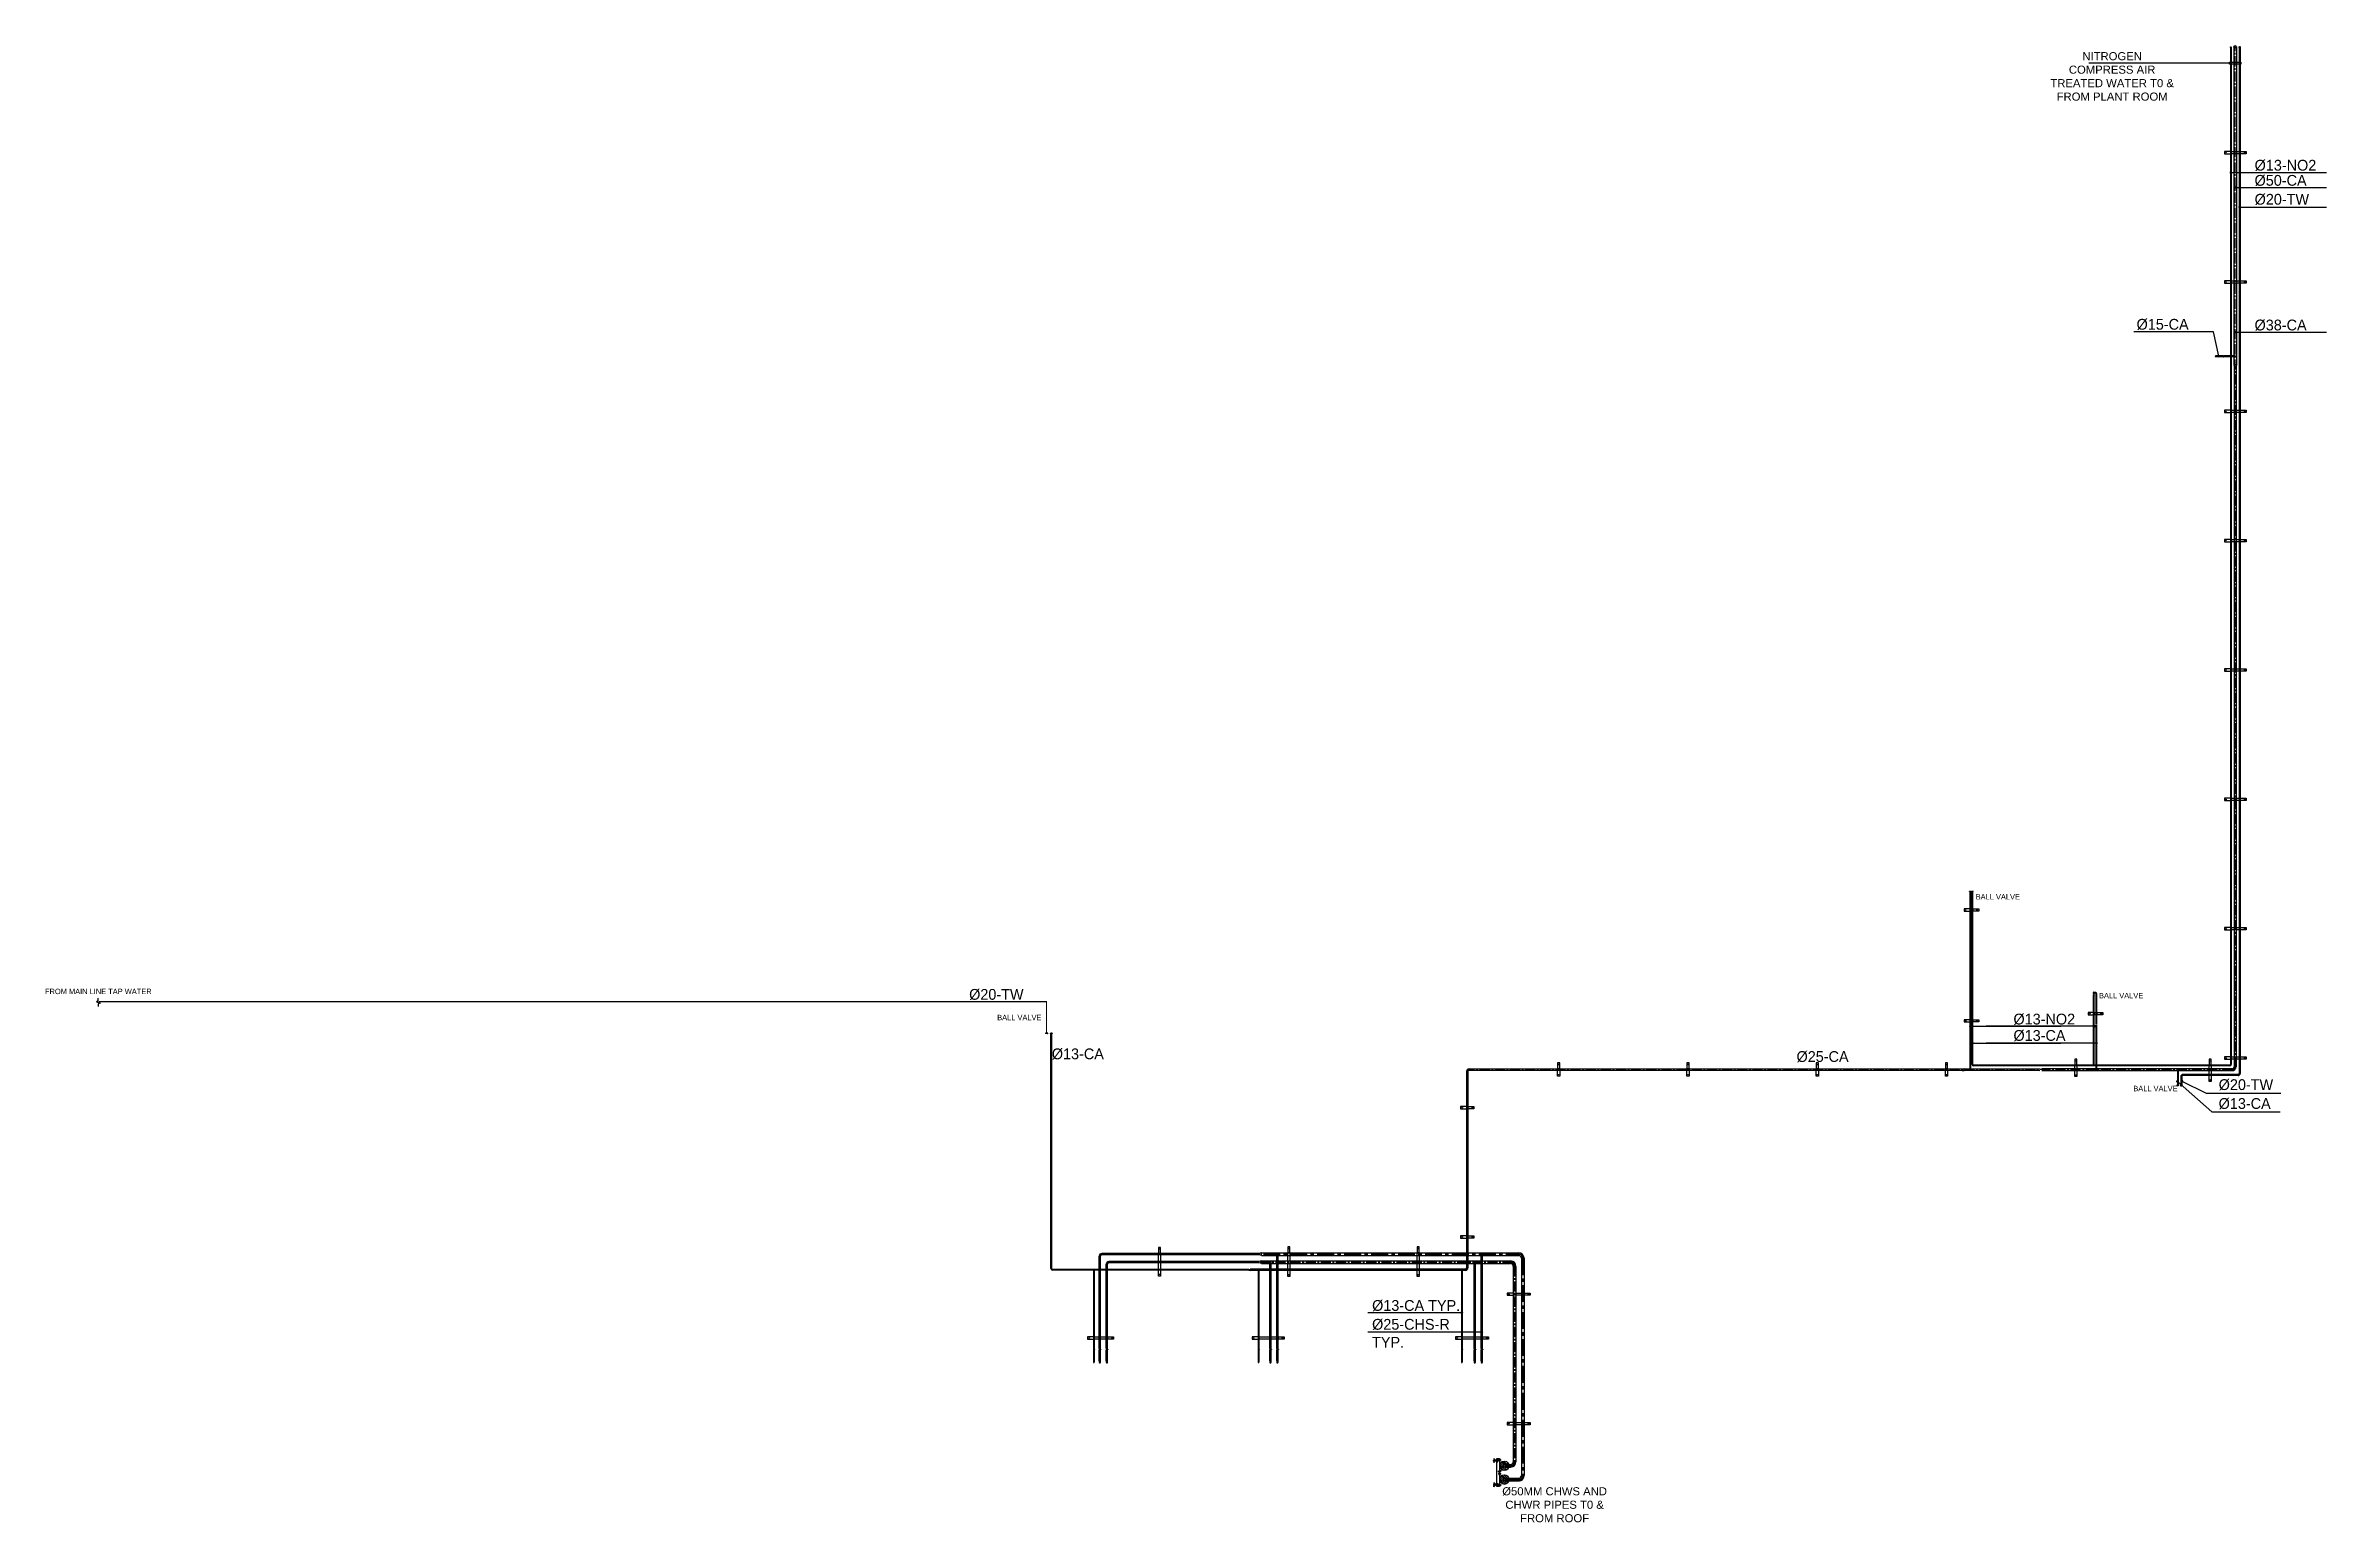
# Model space of a CAD drawing. Header units: millimetres. Extents: x -1842 to 244625, y -263378 to 66870.
# Drawn here: x -1842 to 40495, y 39468 to 66870 of the extents above; entities outside this region: 2.
import ezdxf

# ---------------------------------------------------------------- set-up
doc = ezdxf.new("R2010")
doc.units = ezdxf.units.MM
doc.header["$LTSCALE"] = 250
doc.header["$MEASUREMENT"] = 0
for name, pattern in [('CENTER', [2, 1.25, -0.25, 0.25, -0.25]), ('CENTER2', [1.125, 0.75, -0.125, 0.125, -0.125]), ('PAI Hidden', [0.058594, 0.035156, -0.023438])]:
    doc.linetypes.add(name, pattern=pattern)
for name, color, linetype in [('AC-TEXT', 2, 'Continuous'), ('EQ', 4, 'Continuous'), ('SA-CHWR', 202, 'Continuous'), ('SA-CHWS', 170, 'Continuous'), ('SA-COMPRESS AIR', 5, 'Continuous'), ('SA-HANGER', 3, 'Continuous'), ('SA-NITROGEN', 2, 'Continuous'), ('SA-TAP WATER', 94, 'Continuous')]:
    doc.layers.add(name, color=color, linetype=linetype)
for name, color, linetype, lineweight in [('PIPE HANGER', 1, 'Continuous', 5), ('SA-CWR', 202, 'Continuous', 5), ('SA-CWS', 5, 'Continuous', 5), ('SA-HANGERS', 1, 'Continuous', 30)]:
    doc.layers.add(name, color=color, linetype=linetype, lineweight=lineweight)
doc.styles.add('ARIAL', font='arial.ttf')
doc.styles.add('H St Bt', font='stylu.ttf')
doc.dimstyles.new('SMZ_DIMENSION_', dxfattribs={"dimtxt": 15, "dimasz": 10, "dimexe": 8, "dimexo": 8, "dimgap": 8, "dimtad": 0, "dimdec": 0, "dimzin": 3, "dimdsep": 46, "dimlunit": 4, "dimtxsty": 'H St Bt', "dimblk": 'ARCHTICK', "dimcen": 0, "dimdle": 8, "dimclrd": 248, "dimclre": 248, "dimclrt": 3, "dimadec": 0, "dimazin": 0, "dimtfac": 1, "dimtdec": 0, "dimtofl": 0, "dimtmove": 2, "dimatfit": 3, "dimldrblk": 'ARCHTICK', "dimfxl": 8, "dimtolj": 1, "dimtzin": 1, "dimarcsym": 0})

msp = doc.modelspace()

# ---------------------------------------------------------------- texts
at = {"layer": 'SA-CHWS', "linetype": 'CENTER2', "insert": (34686, 48603), "char_height": 200, "attachment_point": 1, "style": 'H St Bt'}
msp.add_mtext_dynamic_manual_height_columns('%%C13-CA', width=1.17, gutter_width=3, heights=[0], dxfattribs=at)
at = {"layer": 'SA-COMPRESS AIR', "char_height": 200, "style": 'H St Bt'}
for s, width, insert, attachment_point in [('%%C50-CA', 200, (39162, 64470), 1), ('%%C15-CA', 1.17, (36972, 61799), 1), ('%%C38-CA', 1.17, (39162, 61786), 1), ('%%C13-CA', 200, (16836, 48054), 7), ('%%C25-CA', 200, (30660, 48212), 1), ('%%C13-CA', 200, (38495, 47133), 7), ('%%C13-CA TYP.', 1853.89, (22781, 43593), 1)]:
    msp.add_mtext_dynamic_manual_height_columns(s, width=width, gutter_width=3, heights=[0], dxfattribs=dict(at, insert=insert, attachment_point=attachment_point))
at = {"layer": 'SA-CWS', "char_height": 150, "width": 2287.1, "attachment_point": 5, "style": 'ARIAL'}
for s, insert in [('\\pt1050;{\\C2;NITROGEN\\C40;\\c3266552; }COMPRESS AIR {\\C94;TREATED WATER} T0 & FROM PLANT ROOM', (36518, 66298)), ('%%C50MM CHWS AND CHWR PIPES T0 & FROM ROOF', (26169, 39794))]:
    msp.add_mtext(s, dxfattribs=dict(at, insert=insert))
at = {"layer": 'SA-NITROGEN', "style": 'H St Bt'}
msp.add_text('Ø13-NO2', height=200, dxfattribs=at).set_placement((39163, 64551))
at = {"layer": 'SA-NITROGEN', "linetype": 'CENTER2', "attachment_point": 1, "style": 'H St Bt'}
for s, width, gutter_width, insert, char_height in [('BALL VALVE', 803.09, 1.5, (33985, 51126), 100), ('FROM MAIN LINE TAP WATER', 2178.37, 1.5, (-1853, 49370), 100), ('BALL VALVE', 803.09, 1.5, (36274, 49292), 100), ('BALL VALVE', 803.09, 1.5, (15822, 48886), 100), ('Ø13-NO2', 200, 3, (34686, 48907), 200), ('BALL VALVE', 803.09, 1.5, (36911, 47569), 100)]:
    msp.add_mtext_dynamic_manual_height_columns(s, width=width, gutter_width=gutter_width, heights=[0], dxfattribs=dict(at, insert=insert, char_height=char_height))
at = {"layer": 'SA-NITROGEN', "insert": (244625, -263378), "char_height": 200, "width": 1, "attachment_point": 1, "style": 'H St Bt'}
msp.add_mtext('\\A1;               \\P ', dxfattribs=at)
at = {"layer": 'SA-TAP WATER', "char_height": 200, "style": 'H St Bt'}
for s, insert, attachment_point in [('%%C20-TW', (39163, 64119), 1), ('%%C20-TW', (15301, 49158), 7), ('%%C20-TW', (38496, 47483), 7), ('%%C25-CHS-R\\PTYP.', (22781, 43243), 1)]:
    msp.add_mtext_dynamic_manual_height_columns(s, width=1.17, gutter_width=3, heights=[0], dxfattribs=dict(at, insert=insert, attachment_point=attachment_point))

# ---------------------------------------------------------------- blocks, each defined once
blk = doc.blocks.new('A$C4D8B2E37')
blk.add_hatch(color=0).paths.add_polyline_path([(6, -50, 0.381699), (50, 0, 0.414214), (0, 50, 0.922493), (0, 0, -0.945382)])
at = {"color": 0}
blk.add_circle((0, 0), 50, dxfattribs=at)
blk.add_arc((0, 0), 50, 135, 45, dxfattribs=at)
blk.add_arc((0, 0), 50, 135, 45, dxfattribs=at)
blk = doc.blocks.new('A$C158A48A3')
at = {"layer": 'AC-TEXT'}
for p, q in [((-6, 10), (-6, 7)), ((-6, 10), (6, 10)), ((-4, 12), (4, 12)), ((-3, 10), (-3, 7)), ((-3, 10), (-3, 10)), ((3, 10), (3, 7)), ((3, 10), (3, 10)), ((6, 10), (6, 7)), ((-6, -5), (-6, -2)), ((-6, -5), (6, -5)), ((-4, -7), (4, -7)), ((-3, -5), (-3, -2)), ((-3, -5), (-3, -5)), ((3, -5), (3, -2)), ((3, -5), (3, -5)), ((6, -5), (6, -2))]:
    blk.add_line(p, q, dxfattribs=at)
for points in [[(-7, 7), (7, 7), (7, 5), (-7, 5)], [(-7, -2), (7, -2), (7, 0), (-7, 0)]]:
    blk.add_lwpolyline(points, close=True, dxfattribs=at)
for centre, radius, start, end in [((-4, 10), 1.45, 6.7329, 173.2671), ((0, 8), 3.89, 42.075, 137.925), ((4, 10), 1.45, 6.7329, 173.2671), ((-4, -5), 1.45, 186.7329, 353.2671), ((0, -3), 3.89, 222.075, 317.925), ((4, -5), 1.45, 186.7329, 353.2671)]:
    blk.add_arc(centre, radius, start, end, dxfattribs=at)
at = {"layer": 'EQ', "color": 2}
for p, q in [((-4, 5), (-4, -11)), ((4, 5), (4, -11)), ((-4, -11), (-3, -12)), ((-4, -11), (4, -11)), ((-3, -12), (3, -12)), ((4, -11), (3, -12))]:
    blk.add_line(p, q, dxfattribs=at)
blk = doc.blocks.new('*U5')
at = {"layer": 'SA-CHWS', "color": 0, "linetype": 'CENTER', "transparency": 16777216}
blk.add_line((-141, 0), (141, 0), dxfattribs=at)
blk = doc.blocks.new('*U6')
at = {"layer": 'SA-CHWS', "color": 0, "linetype": 'CENTER', "transparency": 16777216}
blk.add_line((0, 2017), (0, -2017), dxfattribs=at)
blk = doc.blocks.new('*U7')
at = {"layer": 'SA-CHWS', "color": 0, "linetype": 'CENTER', "transparency": 16777216}
blk.add_line((-1358, 0), (6380, 0), dxfattribs=at)
blk = doc.blocks.new('*U8')
at = {"layer": 'SA-CHWR', "color": 0, "linetype": 'CENTER2', "transparency": 16777216}
blk.add_line((-58, 0), (58, 0), dxfattribs=at)
blk = doc.blocks.new('*U9')
at = {"layer": 'SA-CHWR', "color": 0, "linetype": 'CENTER2', "transparency": 16777216}
blk.add_line((0, 1813), (0, -1813), dxfattribs=at)
blk = doc.blocks.new('*U10')
at = {"layer": 'SA-CHWR', "color": 0, "linetype": 'CENTER2', "transparency": 16777216}
blk.add_line((-1230, 0), (6230, 0), dxfattribs=at)
blk = doc.blocks.new('*U11')
at = {"layer": 'SA-CHWR', "color": 0, "transparency": 16777216}
blk.add_line((0, -108), (0, 1732), dxfattribs=at)
blk = doc.blocks.new('*U12')
at = {"layer": 'SA-CHWS', "color": 0, "linetype": 'CENTER2', "transparency": 16777216}
blk.add_line((0, -101), (0, 1875), dxfattribs=at)
blk = doc.blocks.new('*U13')
at = {"layer": 'SA-CHWR', "color": 0, "linetype": 'CENTER', "transparency": 16777216}
blk.add_line((0, -108), (0, 1732), dxfattribs=at)
blk = doc.blocks.new('*U14')
at = {"layer": 'SA-CHWS', "color": 0, "linetype": 'CENTER2', "transparency": 16777216}
blk.add_line((0, -101), (0, 1875), dxfattribs=at)
blk = doc.blocks.new('*U15')
at = {"layer": 'SA-CHWR', "color": 0, "transparency": 16777216}
blk.add_line((0, -108), (0, 1695), dxfattribs=at)
blk = doc.blocks.new('*U16')
at = {"layer": 'SA-CHWS', "color": 0, "transparency": 16777216}
blk.add_line((0, -101), (0, 1837), dxfattribs=at)
blk = doc.blocks.new('*U17')
at = {"layer": 'SA-NITROGEN', "color": 0, "linetype": 'CENTER2', "transparency": 16777216}
blk.add_line((0, 8997), (0, -9883), dxfattribs=at)
blk = doc.blocks.new('*U18')
at = {"layer": 'SA-TAP WATER', "color": 0, "transparency": 16777216}
blk.add_line((0, -10046), (0, 8997), dxfattribs=at)
blk = doc.blocks.new('*U20')
at = {"layer": 'SA-CHWS', "color": 0, "linetype": 'CENTER2', "transparency": 16777216}
blk.add_line((103, 0), (-261, 0), dxfattribs=at)
blk = doc.blocks.new('*U21')
at = {"layer": 'SA-CHWS', "color": 0, "linetype": 'CENTER2', "transparency": 16777216}
blk.add_line((8787, -1), (-5375, 1), dxfattribs=at)
blk = doc.blocks.new('*U22')
at = {"layer": 'SA-CHWS', "color": 0, "linetype": 'CENTER2', "transparency": 16777216}
blk.add_line((0, 684), (0, 376), dxfattribs=at)
blk = doc.blocks.new('*U23')
at = {"layer": 'SA-CHWS', "color": 0, "linetype": 'CENTER2', "transparency": 16777216}
blk.add_line((0, -187), (0, 1216), dxfattribs=at)
blk = doc.blocks.new('*U24')
at = {"layer": 'SA-NITROGEN', "color": 0, "transparency": 16777216}
blk.add_line((0, -187), (0, 1118), dxfattribs=at)
blk = doc.blocks.new('*U25')
at = {"layer": 'SA-NITROGEN', "color": 0, "linetype": 'CENTER2', "transparency": 16777216}
blk.add_line((0, -251), (0, 2950), dxfattribs=at)
blk = doc.blocks.new('*U32')
at = {"color": 3}
blk.add_line((7.2, 1.6), (7.2, 0.1), dxfattribs=at)
for points in [[(0, 1.6), (-4.4, 1.6), (-4.4, 0), (0, 0)], [(7.2, 1.6), (11.6, 1.6), (11.6, 0), (7.2, 0)]]:
    blk.add_lwpolyline(points, dxfattribs=at)
at = {"color": 8, "linetype": 'PAI Hidden', "ltscale": 5}
for points in [[(0, 1.6), (7.2, 1.6)], [(7.2, 0), (0, 0)]]:
    blk.add_lwpolyline(points, dxfattribs=at)
at = {"color": 3}
for centre in [(-3.2, 0.8), (10.4, 0.8)]:
    blk.add_circle(centre, 0.197, dxfattribs=at)
at = {"layer": 'Defpoints', "color": 3}
for p, q in [((0, 1.6), (0, 0)), ((7.2, 1.6), (7.2, 0))]:
    blk.add_line(p, q, dxfattribs=at)
blk = doc.blocks.new('*U34')
at = {"color": 3}
blk.add_line((7.5, 1.6), (7.5, 0.1), dxfattribs=at)
for points in [[(0, 1.6), (-4.4, 1.6), (-4.4, 0), (0, 0)], [(7.5, 1.6), (11.9, 1.6), (11.9, 0), (7.5, 0)]]:
    blk.add_lwpolyline(points, dxfattribs=at)
at = {"color": 8, "linetype": 'PAI Hidden', "ltscale": 5}
for points in [[(0, 1.6), (7.5, 1.6)], [(7.5, 0), (0, 0)]]:
    blk.add_lwpolyline(points, dxfattribs=at)
at = {"color": 3}
for centre in [(-3.2, 0.8), (10.7, 0.8)]:
    blk.add_circle(centre, 0.197, dxfattribs=at)
at = {"layer": 'Defpoints', "color": 3}
for p, q in [((0, 1.6), (0, 0)), ((7.5, 1.6), (7.5, 0))]:
    blk.add_line(p, q, dxfattribs=at)
blk = doc.blocks.new('*U35')
at = {"color": 3}
blk.add_line((3.9, 1.6), (3.9, 0.1), dxfattribs=at)
for points in [[(0, 1.6), (-4.4, 1.6), (-4.4, 0), (0, 0)], [(3.9, 1.6), (8.3, 1.6), (8.3, 0), (3.9, 0)]]:
    blk.add_lwpolyline(points, dxfattribs=at)
at = {"color": 8, "linetype": 'PAI Hidden', "ltscale": 5}
for points in [[(0, 1.6), (3.9, 1.6)], [(3.9, 0), (0, 0)]]:
    blk.add_lwpolyline(points, dxfattribs=at)
at = {"color": 3}
for centre in [(-3.2, 0.8), (7.1, 0.8)]:
    blk.add_circle(centre, 0.197, dxfattribs=at)
at = {"layer": 'Defpoints', "color": 3}
for p, q in [((0, 1.6), (0, 0)), ((3.9, 1.6), (3.9, 0))]:
    blk.add_line(p, q, dxfattribs=at)
blk = doc.blocks.new('*U45')
at = {"color": 3}
blk.add_line((1, 1.6), (1, 0.1), dxfattribs=at)
for points in [[(0, 1.6), (-4.4, 1.6), (-4.4, 0), (0, 0)], [(1, 1.6), (5.4, 1.6), (5.4, 0), (1, 0)]]:
    blk.add_lwpolyline(points, dxfattribs=at)
at = {"color": 8, "linetype": 'PAI Hidden', "ltscale": 5}
for points in [[(0, 1.6), (1, 1.6)], [(1, 0), (0, 0)]]:
    blk.add_lwpolyline(points, dxfattribs=at)
at = {"color": 3}
for centre in [(-3.2, 0.8), (4.2, 0.8)]:
    blk.add_circle(centre, 0.197, dxfattribs=at)
at = {"layer": 'Defpoints', "color": 3}
for p, q in [((0, 1.6), (0, 0)), ((1, 1.6), (1, 0))]:
    blk.add_line(p, q, dxfattribs=at)
blk = doc.blocks.new('*U44')
at = {"color": 3}
blk.add_line((1, 1.6), (1, 0.1), dxfattribs=at)
for points in [[(0, 1.6), (-4.4, 1.6), (-4.4, 0), (0, 0)], [(1, 1.6), (5.4, 1.6), (5.4, 0), (1, 0)]]:
    blk.add_lwpolyline(points, dxfattribs=at)
at = {"color": 8, "linetype": 'PAI Hidden', "ltscale": 5}
for points in [[(0, 1.6), (1, 1.6)], [(1, 0), (0, 0)]]:
    blk.add_lwpolyline(points, dxfattribs=at)
at = {"color": 3}
for centre in [(-3.2, 0.8), (4.2, 0.8)]:
    blk.add_circle(centre, 0.197, dxfattribs=at)
at = {"layer": 'Defpoints', "color": 3}
for p, q in [((0, 1.6), (0, 0)), ((1, 1.6), (1, 0))]:
    blk.add_line(p, q, dxfattribs=at)
blk = doc.blocks.new('*U36')
at = {"color": 3}
blk.add_line((1, 1.6), (1, 0.1), dxfattribs=at)
for points in [[(0, 1.6), (-4.4, 1.6), (-4.4, 0), (0, 0)], [(1, 1.6), (5.4, 1.6), (5.4, 0), (1, 0)]]:
    blk.add_lwpolyline(points, dxfattribs=at)
at = {"color": 8, "linetype": 'PAI Hidden', "ltscale": 5}
for points in [[(0, 1.6), (1, 1.6)], [(1, 0), (0, 0)]]:
    blk.add_lwpolyline(points, dxfattribs=at)
at = {"color": 3}
for centre in [(-3.2, 0.8), (4.2, 0.8)]:
    blk.add_circle(centre, 0.197, dxfattribs=at)
at = {"layer": 'Defpoints', "color": 3}
for p, q in [((0, 1.6), (0, 0)), ((1, 1.6), (1, 0))]:
    blk.add_line(p, q, dxfattribs=at)
blk = doc.blocks.new('*U37')
at = {"color": 3}
blk.add_line((15.3, 1.6), (15.3, 0.1), dxfattribs=at)
for points in [[(0, 1.6), (-4.4, 1.6), (-4.4, 0), (0, 0)], [(15.3, 1.6), (19.7, 1.6), (19.7, 0), (15.3, 0)]]:
    blk.add_lwpolyline(points, dxfattribs=at)
at = {"color": 8, "linetype": 'PAI Hidden', "ltscale": 5}
for points in [[(0, 1.6), (15.3, 1.6)], [(15.3, 0), (0, 0)]]:
    blk.add_lwpolyline(points, dxfattribs=at)
at = {"color": 3}
for centre in [(-3.2, 0.8), (18.5, 0.8)]:
    blk.add_circle(centre, 0.197, dxfattribs=at)
at = {"layer": 'Defpoints', "color": 3}
for p, q in [((0, 1.6), (0, 0)), ((15.3, 1.6), (15.3, 0))]:
    blk.add_line(p, q, dxfattribs=at)
blk = doc.blocks.new('*U38')
at = {"color": 3}
blk.add_line((7.9, 1.6), (7.9, 0.1), dxfattribs=at)
for points in [[(0, 1.6), (-4.4, 1.6), (-4.4, 0), (0, 0)], [(7.9, 1.6), (12.3, 1.6), (12.3, 0), (7.9, 0)]]:
    blk.add_lwpolyline(points, dxfattribs=at)
at = {"color": 8, "linetype": 'PAI Hidden', "ltscale": 5}
for points in [[(0, 1.6), (7.9, 1.6)], [(7.9, 0), (0, 0)]]:
    blk.add_lwpolyline(points, dxfattribs=at)
at = {"color": 3}
for centre in [(-3.2, 0.8), (11.1, 0.8)]:
    blk.add_circle(centre, 0.197, dxfattribs=at)
at = {"layer": 'Defpoints', "color": 3}
for p, q in [((0, 1.6), (0, 0)), ((7.9, 1.6), (7.9, 0))]:
    blk.add_line(p, q, dxfattribs=at)
blk = doc.blocks.new('*U39')
at = {"color": 3}
blk.add_line((12.8, 1.6), (12.8, 0.1), dxfattribs=at)
for points in [[(0, 1.6), (-4.4, 1.6), (-4.4, 0), (0, 0)], [(12.8, 1.6), (17.2, 1.6), (17.2, 0), (12.8, 0)]]:
    blk.add_lwpolyline(points, dxfattribs=at)
at = {"color": 8, "linetype": 'PAI Hidden', "ltscale": 5}
for points in [[(0, 1.6), (12.8, 1.6)], [(12.8, 0), (0, 0)]]:
    blk.add_lwpolyline(points, dxfattribs=at)
at = {"color": 3}
for centre in [(-3.2, 0.8), (16, 0.8)]:
    blk.add_circle(centre, 0.197, dxfattribs=at)
at = {"layer": 'Defpoints', "color": 3}
for p, q in [((0, 1.6), (0, 0)), ((12.8, 1.6), (12.8, 0))]:
    blk.add_line(p, q, dxfattribs=at)
blk = doc.blocks.new('*U40')
at = {"color": 3}
blk.add_line((12.1, 1.6), (12.1, 0.1), dxfattribs=at)
for points in [[(0, 1.6), (-4.4, 1.6), (-4.4, 0), (0, 0)], [(12.1, 1.6), (16.5, 1.6), (16.5, 0), (12.1, 0)]]:
    blk.add_lwpolyline(points, dxfattribs=at)
at = {"color": 8, "linetype": 'PAI Hidden', "ltscale": 5}
for points in [[(0, 1.6), (12.1, 1.6)], [(12.1, 0), (0, 0)]]:
    blk.add_lwpolyline(points, dxfattribs=at)
at = {"color": 3}
for centre in [(-3.2, 0.8), (15.3, 0.8)]:
    blk.add_circle(centre, 0.197, dxfattribs=at)
at = {"layer": 'Defpoints', "color": 3}
for p, q in [((0, 1.6), (0, 0)), ((12.1, 1.6), (12.1, 0))]:
    blk.add_line(p, q, dxfattribs=at)
blk = doc.blocks.new('*U42')
at = {"color": 3}
blk.add_line((14.6, 1.6), (14.6, 0.1), dxfattribs=at)
for points in [[(0, 1.6), (-4.4, 1.6), (-4.4, 0), (0, 0)], [(14.6, 1.6), (19, 1.6), (19, 0), (14.6, 0)]]:
    blk.add_lwpolyline(points, dxfattribs=at)
at = {"color": 8, "linetype": 'PAI Hidden', "ltscale": 5}
for points in [[(0, 1.6), (14.6, 1.6)], [(14.6, 0), (0, 0)]]:
    blk.add_lwpolyline(points, dxfattribs=at)
at = {"color": 3}
for centre in [(-3.2, 0.8), (17.8, 0.8)]:
    blk.add_circle(centre, 0.197, dxfattribs=at)
at = {"layer": 'Defpoints', "color": 3}
for p, q in [((0, 1.6), (0, 0)), ((14.6, 1.6), (14.6, 0))]:
    blk.add_line(p, q, dxfattribs=at)
blk = doc.blocks.new('*U41')
at = {"color": 3}
blk.add_line((10.2, 1.6), (10.2, 0.1), dxfattribs=at)
for points in [[(0, 1.6), (-4.4, 1.6), (-4.4, 0), (0, 0)], [(10.2, 1.6), (14.6, 1.6), (14.6, 0), (10.2, 0)]]:
    blk.add_lwpolyline(points, dxfattribs=at)
at = {"color": 8, "linetype": 'PAI Hidden', "ltscale": 5}
for points in [[(0, 1.6), (10.2, 1.6)], [(10.2, 0), (0, 0)]]:
    blk.add_lwpolyline(points, dxfattribs=at)
at = {"color": 3}
for centre in [(-3.2, 0.8), (13.4, 0.8)]:
    blk.add_circle(centre, 0.197, dxfattribs=at)
at = {"layer": 'Defpoints', "color": 3}
for p, q in [((0, 1.6), (0, 0)), ((10.2, 1.6), (10.2, 0))]:
    blk.add_line(p, q, dxfattribs=at)
blk = doc.blocks.new('*U43')
at = {"color": 3}
blk.add_line((1.9, 1.6), (1.9, 0.1), dxfattribs=at)
for points in [[(0, 1.6), (-4.4, 1.6), (-4.4, 0), (0, 0)], [(1.9, 1.6), (6.3, 1.6), (6.3, 0), (1.9, 0)]]:
    blk.add_lwpolyline(points, dxfattribs=at)
at = {"color": 8, "linetype": 'PAI Hidden', "ltscale": 5}
for points in [[(0, 1.6), (1.9, 1.6)], [(1.9, 0), (0, 0)]]:
    blk.add_lwpolyline(points, dxfattribs=at)
at = {"color": 3}
for centre in [(-3.2, 0.8), (5.1, 0.8)]:
    blk.add_circle(centre, 0.197, dxfattribs=at)
at = {"layer": 'Defpoints', "color": 3}
for p, q in [((0, 1.6), (0, 0)), ((1.9, 1.6), (1.9, 0))]:
    blk.add_line(p, q, dxfattribs=at)
blk = doc.blocks.new('*U47')
at = {"layer": 'SA-COMPRESS AIR'}
for p, q in [((-130, 26), (-65, 26)), ((0, -104), (0, -39))]:
    blk.add_line(p, q, dxfattribs=at)
for radius in [130, 97.5, 65]:
    blk.add_arc((0, 26), radius, 180, 270, dxfattribs=at)

# ---------------------------------------------------------------- hatches: boundary and pattern name
at = {"layer": 'SA-CWR'}
h = msp.add_hatch(dxfattribs=at)
h.set_pattern_fill('ANSI31', color=8, scale=7.820436, angle=270, style=0)
h.set_pattern_definition([(315, (2723309.17, -11481929.752), (17.55737856, 17.55737856), [])])
edge = h.paths.add_edge_path()
edge.add_line((25238, 40286), (25238, 40349))
edge.add_arc((25238, 40261), 87.6, 450, 630.0133)
edge.add_line((25238, 40174), (25238, 40236))
edge.add_arc((25238, 40261), 25.1, 90.0727, 269.8497, ccw=False)
edge = h.paths.add_edge_path()
edge.add_line((25238, 40349), (25238, 40286))
edge.add_arc((25238, 40261), 25.1, 269.9952, 449.9272, ccw=False)
edge.add_line((25238, 40236), (25238, 40174))
edge.add_arc((25238, 40261), 87.6, 270.0133, 450)
at = {"layer": 'SA-CWS'}
h = msp.add_hatch(dxfattribs=at)
h.set_pattern_fill('ANSI31', color=8, scale=7.820436, angle=270, style=0)
h.set_pattern_definition([(315, (2723309.19, -11481672.146), (17.55737856, 17.55737856), [])])
edge = h.paths.add_edge_path()
edge.add_line((25238, 40544), (25238, 40606))
edge.add_arc((25238, 40519), 87.6, 450, 630.0133)
edge.add_line((25238, 40431), (25238, 40494))
edge.add_arc((25238, 40519), 25.1, 90.0727, 269.8497, ccw=False)
edge = h.paths.add_edge_path()
edge.add_line((25238, 40606), (25238, 40544))
edge.add_arc((25238, 40519), 25.1, 269.9952, 449.9272, ccw=False)
edge.add_line((25238, 40494), (25238, 40431))
edge.add_arc((25238, 40519), 87.6, 270.0133, 450)

# ---------------------------------------------------------------- linework, layer by layer
at = {"layer": 'PIPE HANGER', "color": 1, "const_width": 8.34}
for points in [[(25238, 40603), (25151, 40603), (25151, 40646)], [(25238, 40434), (25151, 40434), (25151, 40388)], [(25238, 40346), (25151, 40346), (25151, 40388)], [(25238, 40177), (25151, 40177), (25151, 40134)]]:
    msp.add_lwpolyline(points, dxfattribs=at)
for points in [[(25238, 40603, -0.999447), (25238, 40434, -0.000001)], [(25238, 40177, 0.999447), (25238, 40346, 0.000001)]]:
    msp.add_lwpolyline(points, format="xyb", dxfattribs=at)
at = {"layer": 'PIPE HANGER', "color": 1}
msp.add_arc((25238, 40261), 84.5, 269.9998, 90, dxfattribs=at)
at = {"layer": 'SA-CHWR'}
for p, q in [((17845, 42695), (17845, 44257)), ((17870, 44257), (17845, 44257)), ((17870, 42695), (17870, 44257)), ((20680, 44307), (17895, 44307)), ((17895, 44282), (17895, 44307)), ((20680, 44282), (17895, 44282)), ((20730, 44319), (20680, 44307)), ((20680, 44282), (20680, 44307)), ((20730, 44269), (20680, 44282)), ((20730, 44319), (25352, 44319)), ((20730, 44269), (20730, 44319)), ((20730, 44269), (25352, 44269)), ((20880, 43370), (20880, 44294)), ((20880, 44257), (20905, 44257)), ((20905, 42695), (20905, 44294)), ((24675, 43370), (24675, 44294)), ((24675, 44257), (24700, 44257)), ((24700, 42695), (24700, 44294)), ((25352, 44269), (25352, 44319)), ((25402, 44219), (25402, 40594)), ((25402, 44219), (25452, 44219)), ((25452, 44219), (25452, 40594)), ((17845, 43309), (17845, 43370)), ((17845, 42695), (17845, 43309)), ((20880, 43309), (20880, 43370)), ((20880, 42695), (20880, 43309)), ((24675, 43309), (24675, 43370)), ((24675, 42695), (24675, 43309)), ((17845, 42695), (17870, 42695)), ((17845, 42695), (17854, 42686)), ((17854, 42679), (17845, 42670)), ((17845, 42468), (17845, 42670)), ((17845, 42670), (17870, 42670)), ((17845, 42468), (17870, 42468)), ((17845, 42468), (17845, 42440)), ((17870, 42468), (17845, 42468)), ((17858, 42682), (17878, 42682)), ((17870, 42695), (17861, 42686)), ((17861, 42679), (17870, 42670)), ((17870, 42468), (17870, 42670)), ((17870, 42440), (17870, 42468)), ((17878, 42682), (17878, 42673)), ((20880, 42695), (20905, 42695)), ((20880, 42695), (20889, 42686)), ((20889, 42679), (20880, 42670)), ((20880, 42468), (20880, 42670)), ((20880, 42670), (20905, 42670)), ((20880, 42468), (20880, 42440)), ((20905, 42468), (20880, 42468)), ((20893, 42682), (20913, 42682)), ((20905, 42695), (20896, 42686)), ((20896, 42679), (20905, 42670)), ((20905, 42440), (20905, 42670)), ((20913, 42682), (20913, 42673)), ((24675, 42695), (24700, 42695)), ((24675, 42695), (24684, 42686)), ((24684, 42679), (24675, 42670)), ((24675, 42468), (24675, 42670)), ((24675, 42670), (24700, 42670)), ((24675, 42468), (24675, 42440)), ((24700, 42468), (24675, 42468)), ((24687, 42682), (24707, 42682)), ((24700, 42695), (24691, 42686)), ((24691, 42679), (24700, 42670)), ((24700, 42440), (24700, 42670)), ((24707, 42682), (24707, 42673)), ((25238, 40544), (25352, 40544)), ((25238, 40494), (25352, 40494)), ((25352, 40544), (25352, 40494)), ((25402, 40594), (25452, 40594))]:
    msp.add_line(p, q, dxfattribs=at)
for centre in [(17858, 42682), (20893, 42682), (24687, 42682)]:
    msp.add_circle(centre, 4.97, dxfattribs=at)
for centre, radius, start, end in [((17895, 44257), 50, 90, 180), ((17895, 44257), 37.5, 90, 180), ((17895, 44257), 25, 90, 180), ((20893, 44294), 12.5, 0, 180), ((24687, 44294), 12.5, 0, 180), ((25352, 44219), 100, 0, 90), ((25352, 44219), 50, 0, 90), ((17858, 42440), 12.5, 0, 180), ((17858, 42440), 12.5, 0, 180), ((17858, 42440), 12.5, 180, 270), ((17858, 42440), 12.5, 180, 0), ((17858, 42440), 12.5, 270, 0), ((20893, 42440), 12.5, 0, 180), ((20893, 42440), 12.5, 0, 180), ((20893, 42440), 12.5, 180, 270), ((20893, 42440), 12.5, 180, 0), ((20893, 42440), 12.5, 270, 0), ((24687, 42440), 12.5, 0, 180), ((24687, 42440), 12.5, 0, 180), ((24687, 42440), 12.5, 180, 270), ((24687, 42440), 12.5, 180, 0), ((24687, 42440), 12.5, 270, 0), ((25352, 40594), 50, 270, 0), ((25352, 40594), 100, 270, 0)]:
    msp.add_arc(centre, radius, start, end, dxfattribs=at)
at = {"layer": 'SA-CHWR', "linetype": 'CENTER2'}
for centre, start, end in [((25352, 44219), 0, 90), ((25352, 40594), 270, 0)]:
    msp.add_arc(centre, 75, start, end, dxfattribs=at)
at = {"layer": 'SA-CHWS', "linetype": 'CENTER2'}
for p, q in [((38801, 47923), (38804, 66843)), ((24546, 47833), (24546, 44194))]:
    msp.add_line(p, q, dxfattribs=at)
at = {"layer": 'SA-CHWS'}
for p, q in [((38575, 61091), (38575, 61116)), ((38575, 61116), (38584, 61107)), ((38575, 61091), (38584, 61100)), ((38587, 61103), (38587, 61123)), ((38587, 61123), (38596, 61123)), ((38591, 61107), (38600, 61116)), ((38591, 61100), (38600, 61091)), ((38600, 61091), (38600, 61116)), ((20680, 44457), (17764, 44457)), ((20730, 44469), (20680, 44457)), ((20680, 44432), (20680, 44457)), ((20730, 44469), (25502, 44469)), ((20730, 44419), (20730, 44469)), ((25502, 44419), (25502, 44469)), ((17714, 42695), (17714, 44407)), ((17739, 42695), (17739, 44407)), ((20680, 44432), (17764, 44432)), ((20730, 44419), (20680, 44432)), ((20730, 44419), (25503, 44419)), ((21011, 43370), (21011, 44444)), ((21011, 44407), (21036, 44407)), ((21036, 42695), (21036, 44444)), ((24806, 43370), (24806, 44444)), ((24806, 44407), (24831, 44407)), ((24831, 42695), (24831, 44444)), ((25552, 44369), (25552, 40336)), ((25552, 44369), (25602, 44369)), ((25602, 44369), (25602, 40336)), ((17714, 43309), (17714, 43370)), ((17714, 42695), (17714, 43309)), ((21011, 43309), (21011, 43370)), ((21011, 42695), (21011, 43309)), ((24806, 43309), (24806, 43370)), ((24806, 42695), (24806, 43309)), ((17714, 42695), (17739, 42695)), ((17714, 42695), (17723, 42686)), ((17723, 42679), (17714, 42670)), ((17714, 42468), (17714, 42670)), ((17714, 42670), (17739, 42670)), ((17714, 42468), (17714, 42440)), ((17739, 42468), (17714, 42468)), ((17727, 42682), (17747, 42682)), ((17739, 42695), (17730, 42686)), ((17730, 42679), (17739, 42670)), ((17739, 42440), (17739, 42670)), ((17747, 42682), (17747, 42673)), ((21011, 42695), (21036, 42695)), ((21011, 42695), (21020, 42686)), ((21020, 42679), (21011, 42670)), ((21011, 42468), (21011, 42670)), ((21011, 42670), (21036, 42670)), ((21011, 42468), (21036, 42468)), ((21011, 42468), (21011, 42440)), ((21036, 42468), (21011, 42468)), ((21023, 42682), (21043, 42682)), ((21036, 42695), (21027, 42686)), ((21027, 42679), (21036, 42670)), ((21036, 42468), (21036, 42670)), ((21036, 42440), (21036, 42468)), ((21043, 42682), (21043, 42673)), ((24806, 42695), (24831, 42695)), ((24806, 42695), (24815, 42686)), ((24815, 42679), (24806, 42670)), ((24806, 42468), (24806, 42670)), ((24806, 42670), (24831, 42670)), ((24806, 42468), (24831, 42468)), ((24806, 42468), (24806, 42440)), ((24831, 42468), (24806, 42468)), ((24818, 42682), (24838, 42682)), ((24831, 42695), (24822, 42686)), ((24822, 42679), (24831, 42670)), ((24831, 42468), (24831, 42670)), ((24831, 42440), (24831, 42468)), ((24838, 42682), (24838, 42673)), ((25238, 40286), (25521, 40286)), ((25238, 40236), (25518, 40236)), ((25502, 40286), (25502, 40236)), ((25552, 40336), (25602, 40336))]:
    msp.add_line(p, q, dxfattribs=at)
for centre in [(38587, 61103), (17727, 42682), (21023, 42682), (24818, 42682)]:
    msp.add_circle(centre, 4.97, dxfattribs=at)
at = {"layer": 'SA-CHWS', "linetype": 'CENTER2'}
for centre, radius, start, end in [((24584, 47833), 37.5, 90, 180), ((38745, 47924), 55.5, 270, 0), ((24509, 44194), 37.5, 270, 0)]:
    msp.add_arc(centre, radius, start, end, dxfattribs=at)
at = {"layer": 'SA-CHWS'}
for centre, radius, start, end in [((17764, 44407), 50, 90, 180), ((21023, 44444), 12.5, 0, 180), ((24818, 44444), 12.5, 0, 180), ((25502, 44369), 100, 0, 90), ((16846, 44176), 26, 180, 270), ((16846, 44176), 19.5, 180, 270), ((16846, 44176), 13, 180, 270), ((17764, 44407), 37.5, 90, 180), ((17764, 44407), 25, 90, 180), ((25502, 44369), 50, 0, 90), ((17727, 42440), 12.5, 0, 180), ((17727, 42440), 12.5, 0, 180), ((17727, 42440), 12.5, 180, 270), ((17727, 42440), 12.5, 180, 0), ((17727, 42440), 12.5, 270, 0), ((21023, 42440), 12.5, 0, 180), ((21023, 42440), 12.5, 0, 180), ((21023, 42440), 12.5, 180, 270), ((21023, 42440), 12.5, 180, 0), ((21023, 42440), 12.5, 270, 0), ((24818, 42440), 12.5, 0, 180), ((24818, 42440), 12.5, 0, 180), ((24818, 42440), 12.5, 180, 270), ((24818, 42440), 12.5, 180, 0), ((24818, 42440), 12.5, 270, 0), ((25502, 40336), 50, 270, 0), ((25502, 40336), 100, 270, 0)]:
    msp.add_arc(centre, radius, start, end, dxfattribs=at)
at = {"layer": 'SA-CHWS', "linetype": 'CENTER'}
for centre, start, end in [((25502, 44369), 0, 90), ((25502, 40336), 270, 0)]:
    msp.add_arc(centre, 75, start, end, dxfattribs=at)
at = {"layer": 'SA-COMPRESS AIR'}
for p, q in [((38698, 66545), (36085, 66545)), ((38776, 66843), (38776, 60953)), ((38826, 66843), (38826, 60953)), ((38575, 61111), (38439, 61111)), ((38575, 61096), (38439, 61096)), ((38803, 61111), (38600, 61111)), ((38803, 61096), (38600, 61096)), ((38776, 60953), (38826, 60953)), ((38776, 60953), (38782, 60903)), ((38782, 60903), (38819, 60903)), ((38782, 60903), (38782, 47923)), ((38826, 60953), (38819, 60903)), ((38819, 60903), (38819, 47923)), ((33881, 47870), (33881, 51171)), ((33894, 47870), (33894, 51171)), ((36208, 49298), (36178, 49298)), ((36208, 49285), (36178, 49285)), ((36208, 49291), (36185, 49291)), ((36208, 49285), (36208, 49298)), ((36221, 48784), (36221, 49272)), ((36221, 49272), (36234, 49272)), ((36234, 48784), (36234, 49272)), ((36221, 48709), (36221, 48828)), ((36221, 47869), (36221, 48696)), ((36234, 48709), (36234, 48828)), ((36234, 47869), (36234, 48696)), ((16820, 44176), (16820, 48546)), ((16820, 48546), (16820, 48546)), ((16826, 44176), (16826, 48539)), ((16833, 48546), (16833, 44176)), ((16833, 48393), (16833, 48546)), ((16833, 48546), (16833, 48546)), ((24584, 47883), (35178, 47881)), ((24584, 47858), (24584, 47883)), ((24584, 47858), (35178, 47856)), ((33737, 47881), (33774, 47887)), ((33737, 47856), (33737, 47881)), ((33737, 47856), (33774, 47850)), ((33774, 47850), (33774, 47887)), ((33894, 47882), (33881, 47882)), ((35215, 47887), (38745, 47887)), ((35215, 47850), (38745, 47850)), ((36234, 47882), (36221, 47882)), ((37730, 47869), (37730, 47574)), ((37743, 47869), (37743, 47574)), ((38745, 47887), (38745, 47850)), ((38782, 47924), (38819, 47924)), ((24559, 47833), (24534, 47833)), ((24534, 47833), (24534, 44194)), ((24559, 47833), (24559, 44194)), ((37730, 47574), (37730, 47574)), ((37743, 47574), (37743, 47574)), ((17764, 44432), (17764, 44457)), ((16833, 44176), (16820, 44176)), ((20491, 44163), (16846, 44163)), ((16846, 44163), (16846, 44150)), ((20516, 44157), (16846, 44157)), ((17604, 44150), (16846, 44150)), ((17604, 44150), (17604, 44163)), ((17611, 44144), (17611, 42683)), ((17611, 44144), (17624, 44144)), ((17617, 44157), (17617, 42683)), ((17624, 44144), (17624, 42683)), ((17630, 44150), (17630, 44163)), ((20491, 44150), (17630, 44150)), ((17739, 44407), (17714, 44407)), ((20491, 44163), (20516, 44169)), ((20491, 44150), (20491, 44163)), ((20491, 44150), (20516, 44144)), ((24509, 44169), (20516, 44169)), ((20516, 44144), (20516, 44169)), ((24509, 44157), (20516, 44157)), ((24509, 44144), (20516, 44144)), ((20666, 44157), (20666, 42683)), ((20666, 44144), (20679, 44144)), ((20672, 44157), (20672, 42683)), ((20679, 44157), (20679, 42683)), ((24441, 44157), (24441, 42683)), ((24441, 44144), (24454, 44144)), ((24447, 44157), (24447, 42683)), ((24454, 44157), (24454, 42683)), ((24509, 44169), (24509, 44144)), ((24534, 44194), (24559, 44194)), ((17611, 42683), (17624, 42683)), ((17611, 42683), (17615, 42678)), ((17615, 42675), (17611, 42670)), ((17611, 42670), (17611, 42440)), ((17611, 42670), (17624, 42670)), ((17611, 42455), (17611, 42440)), ((17624, 42455), (17611, 42455)), ((17617, 42676), (17628, 42676)), ((17617, 42670), (17617, 42440)), ((17624, 42683), (17619, 42678)), ((17619, 42675), (17624, 42670)), ((17624, 42670), (17624, 42440)), ((17628, 42676), (17628, 42672)), ((20666, 42683), (20679, 42683)), ((20666, 42683), (20670, 42678)), ((20670, 42675), (20666, 42670)), ((20666, 42670), (20666, 42440)), ((20666, 42670), (20679, 42670)), ((20666, 42455), (20666, 42440)), ((20679, 42455), (20666, 42455)), ((20672, 42676), (20683, 42676)), ((20672, 42670), (20672, 42440)), ((20679, 42683), (20674, 42678)), ((20674, 42675), (20679, 42670)), ((20679, 42670), (20679, 42440)), ((20683, 42676), (20683, 42672)), ((24441, 42683), (24454, 42683)), ((24441, 42683), (24446, 42678)), ((24446, 42675), (24441, 42670)), ((24441, 42670), (24454, 42670)), ((24441, 42670), (24441, 42440)), ((24441, 42455), (24441, 42440)), ((24454, 42455), (24441, 42455)), ((24447, 42676), (24458, 42676)), ((24447, 42670), (24447, 42440)), ((24454, 42683), (24449, 42678)), ((24449, 42675), (24454, 42670)), ((24454, 42670), (24454, 42440)), ((24458, 42676), (24458, 42672))]:
    msp.add_line(p, q, dxfattribs=at)
at = {"layer": 'SA-COMPRESS AIR', "linetype": 'CENTER'}
msp.add_line((33888, 47875), (33888, 51165), dxfattribs=at)
at = {"layer": 'SA-COMPRESS AIR', "linetype": 'Continuous'}
for p, q in [((-866, 49143), (-900, 49130)), ((-900, 49130), (-831, 49105)), ((-866, 49143), (-866, 49197)), ((-831, 49105), (-866, 49093)), ((-866, 49093), (-866, 49039))]:
    msp.add_line(p, q, dxfattribs=at)
at = {"layer": 'SA-COMPRESS AIR'}
msp.add_lwpolyline([(38698, 66565), (38909, 66565), (38909, 66526), (38698, 66526)], close=True, dxfattribs=at)
at = {"layer": 'SA-COMPRESS AIR', "const_width": 1}
for points in [[(33871, 51174), (33871, 51176), (33878, 51176), (33878, 51171, 0.847994), (33897, 51171), (33897, 51176), (33904, 51176), (33904, 51174)], [(33940, 51174), (33940, 51176), (33933, 51176), (33933, 51171, -0.847994), (33914, 51171), (33914, 51176), (33907, 51176), (33907, 51174)], [(36177, 49308), (36175, 49308), (36175, 49301), (36180, 49301, -0.847994), (36180, 49282), (36175, 49282), (36175, 49275), (36177, 49275)], [(36177, 49239), (36175, 49239), (36175, 49247), (36180, 49246, 0.847994), (36180, 49265), (36175, 49265), (36175, 49272), (36177, 49272)], [(16755, 48542), (16755, 48539), (16750, 48539), (16750, 48552, 0.75142), (16727, 48553), (16727, 48539), (16722, 48539), (16722, 48541)], [(16810, 48543), (16810, 48540), (16817, 48540), (16817, 48546, -0.847994), (16836, 48546), (16836, 48540), (16843, 48540), (16843, 48543)], [(37720, 47577), (37720, 47579), (37727, 47579), (37727, 47574, 0.847994), (37746, 47574), (37746, 47579), (37753, 47579), (37753, 47577)], [(37820, 47578), (37820, 47580), (37814, 47580), (37814, 47567, -0.75142), (37792, 47567), (37792, 47580), (37786, 47580), (37786, 47578)]]:
    msp.add_lwpolyline(points, format="xyb", dxfattribs=at)
at = {"layer": 'SA-COMPRESS AIR'}
for centre, radius in [((38801, 66845), 25), ((38439, 61103), 7.5), ((33888, 51171), 6.5), ((36180, 49291), 6.5), ((16826, 48546), 6.5), ((16826, 48546), 6.5), ((16826, 48546), 6.5), ((33888, 47869), 6.5), ((36227, 47869), 6.5), ((37737, 47869), 6.5), ((37737, 47574), 6.5), ((37737, 47574), 6.5), ((37737, 47574), 6.5), ((17617, 42676), 2.59), ((20672, 42676), 2.59), ((24447, 42676), 2.59)]:
    msp.add_circle(centre, radius, dxfattribs=at)
for centre, radius, start, end in [((38788, 66842), 12.9, 13.5401, 165.3598), ((38813, 66848), 12.9, 194.6402, 346.4599), ((38440, 61099), 3.87, 104.6402, 256.4599), ((38438, 61107), 3.87, 283.5401, 75.3598), ((38803, 61103), 7.58, 269.9912, 89.9912), ((33885, 51170), 3.35, 14.6402, 166.4599), ((33891, 51172), 3.35, 193.5401, 345.3598), ((36177, 49292), 3.35, 194.6402, 346.4599), ((36183, 49291), 3.35, 13.5401, 165.3598), ((36208, 49272), 26, 0, 90), ((36208, 49272), 19.5, 0, 90), ((36208, 49272), 13, 0, 90), ((16823, 48545), 3.35, 13.5401, 165.3598), ((16829, 48547), 3.35, 194.6402, 346.4599), ((24584, 47833), 50, 90, 180), ((24584, 47833), 25, 90, 180), ((38745, 47924), 37, 270, 0), ((38745, 47924), 74, 270, 0), ((37733, 47574), 3.35, 194.6402, 346.4599), ((37740, 47573), 3.35, 13.5401, 165.3598), ((17604, 44144), 6.5, 0, 90), ((17630, 44144), 6.5, 90, 180), ((20672, 44155), 6.61, 10.5684, 169.4316), ((24447, 44155), 6.61, 10.5684, 169.4316), ((24509, 44194), 25, 270, 0), ((24509, 44194), 50, 270, 0), ((17617, 42440), 6.5, 0, 180), ((17617, 42440), 6.5, 0, 180), ((17617, 42440), 6.5, 180, 270), ((17617, 42440), 6.5, 180, 0), ((17617, 42440), 6.5, 270, 0), ((20672, 42440), 6.5, 0, 180), ((20672, 42440), 6.5, 0, 180), ((20672, 42440), 6.5, 180, 270), ((20672, 42440), 6.5, 180, 0), ((20672, 42440), 6.5, 270, 0), ((24447, 42440), 6.5, 0, 180), ((24447, 42440), 6.5, 0, 180), ((24447, 42440), 6.5, 180, 270), ((24447, 42440), 6.5, 180, 0), ((24447, 42440), 6.5, 270, 0)]:
    msp.add_arc(centre, radius, start, end, dxfattribs=at)
at = {"layer": 'SA-CWR', "color": 8}
msp.add_circle((25238, 40261), 87.6, dxfattribs=at)
at = {"layer": 'SA-CWS', "color": 8}
msp.add_circle((25238, 40519), 87.6, dxfattribs=at)
at = {"layer": 'SA-HANGERS'}
for p, q in [((25072, 40621), (25043, 40653)), ((25043, 40653), (25043, 40634)), ((25095, 40621), (25036, 40621)), ((25036, 40608), (25036, 40621)), ((25095, 40608), (25036, 40608)), ((25058, 40621), (25043, 40634)), ((25058, 40608), (25043, 40595)), ((25072, 40608), (25043, 40577)), ((25043, 40577), (25043, 40595)), ((25072, 40608), (25072, 40621)), ((25095, 40624), (25115, 40624)), ((25095, 40606), (25115, 40606)), ((25129, 40621), (25115, 40621)), ((25129, 40608), (25115, 40608)), ((25129, 40608), (25129, 40621)), ((25129, 40621), (25132, 40618)), ((25132, 40618), (25132, 40612)), ((25095, 40174), (25036, 40174)), ((25036, 40174), (25036, 40161)), ((25095, 40161), (25036, 40161)), ((25072, 40174), (25043, 40205)), ((25043, 40205), (25043, 40187)), ((25058, 40174), (25043, 40187)), ((25058, 40161), (25043, 40148)), ((25072, 40161), (25043, 40130)), ((25043, 40130), (25043, 40148)), ((25072, 40174), (25072, 40161)), ((25095, 40177), (25115, 40177)), ((25095, 40159), (25115, 40159)), ((25129, 40174), (25115, 40174)), ((25129, 40161), (25115, 40161)), ((25129, 40174), (25129, 40161)), ((25129, 40174), (25132, 40170)), ((25129, 40161), (25132, 40165)), ((25132, 40165), (25132, 40170))]:
    msp.add_line(p, q, dxfattribs=at)
for points in [[(25145, 40651), (25145, 40132), (25095, 40132), (25095, 40651)], [(25115, 40594), (25115, 40636), (25095, 40636), (25095, 40594)], [(25115, 40188), (25115, 40147), (25095, 40147), (25095, 40188)]]:
    msp.add_lwpolyline(points, close=True, dxfattribs=at)
at = {"layer": 'SA-NITROGEN'}
for p, q in [((38713, 66842), (38713, 47963)), ((38726, 66842), (38726, 47963)), ((33917, 47963), (33917, 51171)), ((33930, 47963), (33930, 51171)), ((36174, 47944), (36174, 49256)), ((36187, 47944), (36187, 49256)), ((33930, 47963), (33917, 47963)), ((38700, 47950), (33943, 47950)), ((33943, 47937), (33943, 47950)), ((38700, 47937), (33943, 47937)), ((36187, 47957), (36174, 47957)), ((38700, 47950), (38700, 47937)), ((38713, 47963), (38726, 47963))]:
    msp.add_line(p, q, dxfattribs=at)
at = {"layer": 'SA-NITROGEN', "color": 1}
for p, q in [((38400, 61562), (36919, 61562)), ((38265, 47433), (39647, 47433)), ((38366, 47087), (39638, 47087))]:
    msp.add_line(p, q, dxfattribs=at)
at = {"layer": 'SA-NITROGEN', "linetype": 'CENTER2'}
msp.add_line((38700, 47944), (33943, 47944), dxfattribs=at)
at = {"layer": 'SA-NITROGEN'}
for centre in [(38719, 66842), (33924, 51171), (36180, 49256), (36180, 49256), (36180, 47944)]:
    msp.add_circle(centre, 6.5, dxfattribs=at)
for centre, radius, start, end in [((38716, 66841), 3.35, 13.5401, 165.3598), ((38723, 66843), 3.35, 194.6402, 346.4599), ((33920, 51170), 3.35, 14.6402, 166.4599), ((33927, 51172), 3.35, 193.5401, 345.3598), ((36181, 49259), 3.35, 103.5401, 255.3598), ((36179, 49253), 3.35, 284.6402, 76.4599), ((33943, 47963), 26, 180, 270), ((33943, 47963), 19.5, 180, 270), ((33943, 47963), 13, 180, 270), ((38700, 47963), 13, 270, 0), ((38700, 47963), 19.5, 270, 0), ((38700, 47963), 26, 270, 0)]:
    msp.add_arc(centre, radius, start, end, dxfattribs=at)
at = {"layer": 'SA-TAP WATER'}
for p, q in [((38876, 66843), (38876, 47800)), ((38896, 66843), (38896, 47800)), ((37813, 47740), (37793, 47740)), ((37793, 47740), (37793, 47573)), ((37793, 47647), (37793, 47570)), ((37803, 47740), (37803, 47560)), ((37813, 47740), (37813, 47573)), ((37813, 47638), (37813, 47570)), ((38856, 47780), (37833, 47780)), ((37833, 47760), (37833, 47780)), ((38856, 47770), (37833, 47770)), ((38856, 47760), (37833, 47760)), ((38856, 47780), (38856, 47760)), ((38876, 47800), (38896, 47800))]:
    msp.add_line(p, q, dxfattribs=at)
at = {"layer": 'SA-TAP WATER', "const_width": 20}
msp.add_lwpolyline([(-858, 49130), (16739, 49130), (16739, 48559)], dxfattribs=at)
at = {"layer": 'SA-TAP WATER'}
for centre in [(38886, 66842), (16739, 48549), (37803, 47570)]:
    msp.add_circle(centre, 10, dxfattribs=at)
for centre, radius, start, end in [((38881, 66841), 5.16, 13.5401, 165.3598), ((38891, 66843), 5.16, 194.6402, 346.4599), ((16734, 48551), 5.16, 194.6402, 346.4599), ((16744, 48548), 5.16, 13.5401, 165.3598), ((37833, 47740), 40, 90, 180), ((37798, 47569), 5.16, 13.5401, 165.3598), ((37833, 47740), 30, 90, 180), ((37808, 47571), 5.16, 194.6402, 346.4599), ((37833, 47740), 20, 90, 180), ((38856, 47800), 20, 270, 0), ((38856, 47800), 30, 270, 0), ((38856, 47800), 40, 270, 0)]:
    msp.add_arc(centre, radius, start, end, dxfattribs=at)

# ---------------------------------------------------------------- block references
at = {"layer": 'PIPE HANGER', "color": 1}
for p, xscale, yscale, zscale, rotation in [((33875, 51177), -0.3033381062232064, 0.3033381062232064, 0.3033381062232064, 180), ((33901, 51177), 0.3033381062232064, 0.3033381062232064, 0.3033381062232064, 180), ((33911, 51177), -0.3033381062232064, 0.3033381062232064, 0.3033381062232064, 180), ((33937, 51177), 0.3033381062232064, 0.3033381062232064, 0.3033381062232064, 180), ((36174, 49305), 0.3033381062232064, 0.3033381062232064, 0.3033381062232064, 270), ((36174, 49279), -0.3033381062232064, 0.3033381062232064, 0.3033381062232064, 270), ((36174, 49269), 0.3033381062232064, 0.3033381062232064, 0.3033381062232064, 270), ((36174, 49243), -0.3033381062232064, 0.3033381062232064, 0.3033381062232064, 270), ((37724, 47580), -0.3033381062232064, 0.3033381062232064, 0.3033381062232064, 180), ((37749, 47580), 0.3033381062232064, 0.3033381062232064, 0.3033381062232064, 180), ((37789, 47581), -0.3033381062232064, 0.3033381062232064, 0.3033381062232064, 180), ((37817, 47580), 0.3033381062232064, 0.3033381062232064, 0.3033381062232064, 180), ((25146, 40625), 1.668359584227636, 1.668359584227636, 1.668359584227636, 270), ((25146, 40413), -1.668359584227636, 1.668359584227636, 1.668359584227636, 270), ((25146, 40367), 1.668359584227636, 1.668359584227636, 1.668359584227636, 270), ((25146, 40156), -1.668359584227636, 1.668359584227636, 1.668359584227636, 270)]:
    msp.add_blockref('A$C158A48A3', p, dxfattribs=dict(at, xscale=xscale, yscale=yscale, zscale=zscale, rotation=rotation))
at = {"layer": 'PIPE HANGER', "color": 1, "yscale": 0.3033381062232064, "zscale": 0.3033381062232064}
for p, xscale in [((16725, 48539), 0.3033381062232064), ((16753, 48539), -0.3033381062232064), ((16813, 48539), 0.3033381062232064), ((16839, 48539), -0.3033381062232064)]:
    msp.add_blockref('A$C158A48A3', p, dxfattribs=dict(at, xscale=xscale))
at = {"layer": 'SA-CHWR'}
for name, p in [('*U15', (17858, 42562)), ('*U11', (24687, 42562))]:
    msp.add_blockref(name, p, dxfattribs=at)
at = {"layer": 'SA-CHWR', "linetype": 'CENTER2'}
for name, p in [('*U10', (19122, 44294)), ('*U9', (25427, 42406)), ('*U8', (25295, 40519))]:
    msp.add_blockref(name, p, dxfattribs=at)
at = {"layer": 'SA-CHWR', "linetype": 'CENTER'}
msp.add_blockref('*U13', (20893, 42562), dxfattribs=at)
at = {"layer": 'SA-CHWR', "xscale": 0.5005078753934177, "yscale": 0.5005078753934177, "zscale": 0.5005078753934177, "rotation": 270}
msp.add_blockref('A$C4D8B2E37', (25238, 40519), dxfattribs=at)
at = {"layer": 'SA-CHWS', "linetype": 'CENTER2'}
for name, p in [('*U20', (38700, 61103)), ('*U23', (36227, 48056)), ('*U21', (29959, 47870)), ('*U22', (37737, 47204)), ('*U14', (21023, 42569)), ('*U12', (24818, 42569))]:
    msp.add_blockref(name, p, dxfattribs=at)
at = {"layer": 'SA-CHWS'}
msp.add_blockref('*U16', (17727, 42569), dxfattribs=at)
at = {"layer": 'SA-CHWS', "linetype": 'CENTER'}
for name, p in [('*U7', (19122, 44444)), ('*U6', (25577, 42353)), ('*U5', (25379, 40261))]:
    msp.add_blockref(name, p, dxfattribs=at)
at = {"layer": 'SA-CHWS', "xscale": 0.5005078753934177, "yscale": 0.5005078753934177, "zscale": 0.5005078753934177, "rotation": 270}
msp.add_blockref('A$C4D8B2E37', (25238, 40261), dxfattribs=at)
at = {"layer": 'SA-COMPRESS AIR'}
msp.add_blockref('*U47', (95228, 43442), dxfattribs=at)
at = {"layer": 'SA-HANGER', "xscale": 25.4, "yscale": 25.4, "zscale": 25.4}
for name, p in [('*U32', (38713, 64863)), ('*U32', (38713, 62463)), ('*U32', (38713, 60063)), ('*U32', (38713, 57663)), ('*U32', (38713, 55263)), ('*U32', (38713, 52863)), ('*U43', (33881, 50810)), ('*U32', (38713, 50463)), ('*U43', (33881, 48754)), ('*U43', (36185, 48886)), ('*U32', (38713, 48063)), ('*U36', (24534, 47144)), ('*U36', (24534, 44744)), ('*U38', (25402, 43681)), ('*U41', (17611, 42869)), ('*U42', (20666, 42869)), ('*U37', (24441, 42869)), ('*U38', (25402, 41281))]:
    msp.add_blockref(name, p, dxfattribs=at)
at = {"layer": 'SA-HANGER', "xscale": 25.4, "yscale": 25.4, "zscale": 25.4, "rotation": 270}
for name, p in [('*U44', (26224, 47883)), ('*U45', (28624, 47883)), ('*U44', (31024, 47882)), ('*U45', (33424, 47882)), ('*U35', (35824, 47950)), ('*U34', (38318, 47950)), ('*U40', (18815, 44457)), ('*U39', (21215, 44469)), ('*U39', (23615, 44469))]:
    msp.add_blockref(name, p, dxfattribs=at)
at = {"layer": 'SA-NITROGEN', "linetype": 'CENTER2'}
for name, p in [('*U17', (38719, 57846)), ('*U25', (33924, 48214))]:
    msp.add_blockref(name, p, dxfattribs=at)
at = {"layer": 'SA-NITROGEN'}
msp.add_blockref('*U24', (36180, 48131), dxfattribs=at)
at = {"layer": 'SA-TAP WATER'}
msp.add_blockref('*U18', (38886, 57846), dxfattribs=at)

msp.set_redraw_order([(e.dxf.handle, doc.entitydb.next_handle()) for e in msp.query("TEXT MTEXT ATTDEF DIMENSION ARC_DIMENSION")])  # texts and dimensions are drawn at this point

# ---------------------------------------------------------------- leaders
at = {"layer": 'SA-NITROGEN'}
for points in [[(38722, 64516), (40495, 64516)], [(38803, 64236), (40495, 64236)], [(38886, 63875), (40495, 63875)], [(38499, 61108), (38400, 61562)], [(38803, 61552), (40495, 61552)], [(33888, 48673), (35563, 48673)], [(36191, 48673), (34179, 48673)], [(33924, 48359), (35563, 48359)], [(36227, 48359), (34179, 48359)], [(37730, 47650), (38366, 47087)], [(37813, 47657), (38265, 47433)], [(24447, 43359), (22702, 43359)], [(24687, 42998), (22702, 42998)], [(24818, 42998), (22967, 42998)]]:
    msp.add_leader(points, dimstyle='SMZ_DIMENSION_', override={"dimtxt": 200, "dimasz": 200, "dimexe": 10, "dimexo": 10, "dimgap": 8, "dimtad": 0, "dimlunit": 2, "dimclrd": 1, "dimclre": 3, "dimclrt": 256, "dimldrblk": 'DotSmall', "dimarcsym": 2}, dxfattribs=at)

doc.saveas('drawing.dxf')
